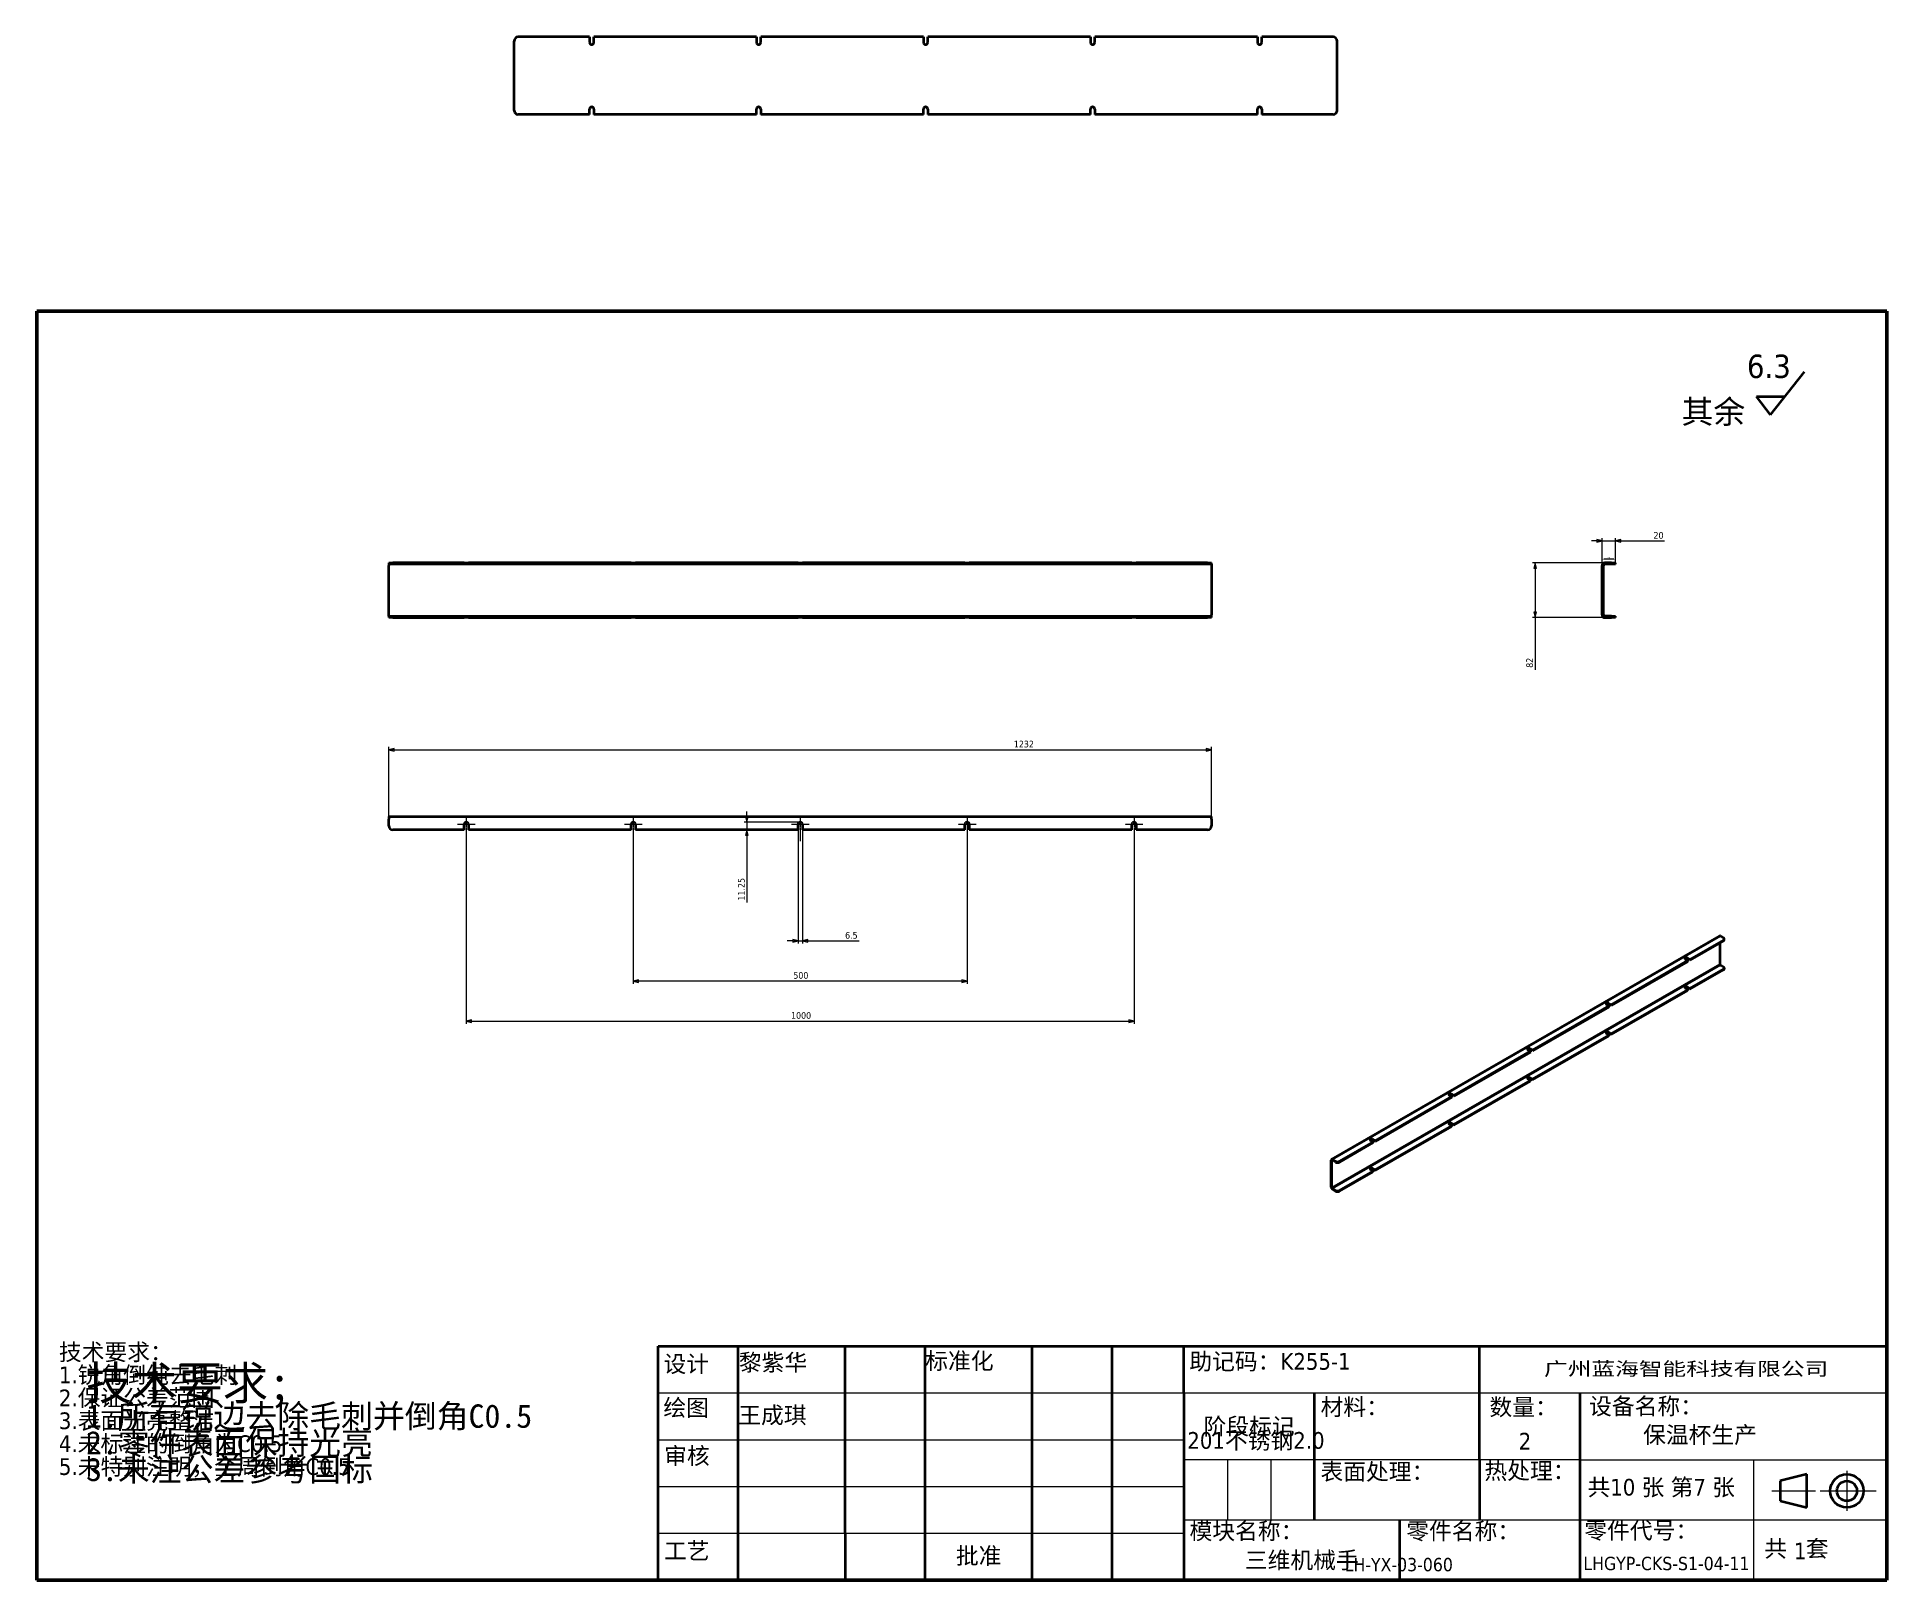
# Model space of a CAD drawing. Header units: millimetres. Extents: x 1472 to 285341, y -86221 to 5170.
# Drawn here: x 9317 to 12087, y 1332 to 3643 of the extents above; entities that cross this region are included whole.
import ezdxf
from ezdxf.enums import TextEntityAlignment as Align

# ---------------------------------------------------------------- set-up
doc = ezdxf.new("R2010")
doc.units = ezdxf.units.MM
doc.linetypes.add('CHAIN', pattern=[0.3543, 0.2362, -0.0295, 0.0591, -0.0295])
doc.layers.add('中心标记 (ISO)', color=1, linetype='Continuous', lineweight=25, true_color=0xff0000)
doc.layers.add('尺寸 (ISO)', color=5, linetype='Continuous', lineweight=25, true_color=0x0000ff)
for name, color, linetype, lineweight in [('可见 (ISO)', 7, 'Continuous', 50), ('可见窄的 (ISO)', 7, 'Continuous', 35), ('图框 (ISO)', 7, 'Continuous', 70), ('标注线', 3, 'Continuous', 18), ('标题 (ISO)', 7, 'Continuous', 50), ('符号 (ISO)', 7, 'Continuous', 25)]:
    doc.layers.add(name, color=color, linetype=linetype, lineweight=lineweight)
doc.styles.add('DIM', font='romans.shx', dxfattribs={"width": 0.8, "bigfont": 'bigfont.shx'})
doc.styles.get("Standard").update_dxf_attribs({"font": 'arial.ttf'})
doc.styles.add('文本样式19', font='tahoma.ttf')
doc.styles.add('文本样式91', font='tahoma.ttf')
doc.styles.add('注释文本 (ISO)', font='tahoma.ttf')
doc.dimstyles.new('ISO-25', dxfattribs={"dimtxt": 2.5, "dimasz": 2.5, "dimexe": 1.25, "dimexo": 0.625, "dimtad": 1, "dimtxsty": 'Standard', "dimcen": 2.5, "dimadec": 0, "dimazin": 0, "dimtfac": 1, "dimtmove": 0, "dimatfit": 3, "dimfxl": 0, "dimarcsym": 0})
doc.dimstyles.new('默认 (GB)', dxfattribs={"dimscale": 4, "dimtxt": 2.5, "dimasz": 2, "dimexe": 1, "dimexo": 0, "dimgap": 0.75, "dimtad": 1, "dimtoh": 1, "dimrnd": 1e-08, "dimdsep": 46, "dimtxsty": '注释文本 (ISO)', "dimblk": 'Filled-1', "dimcen": 0.09, "dimdle": 10, "dimclrd": 256, "dimclre": 256, "dimclrt": 256, "dimaunit": 1, "dimazin": 2, "dimtfac": 0.8, "dimtdec": 3, "dimtmove": 0, "dimatfit": 3, "dimldrblk": 'Filled-2', "dimfxl": 0, "dimtolj": 1, "dimtzin": 0, "dimlwd": -1, "dimlwe": -1, "dimarcsym": 0})

msp = doc.modelspace()

# ---------------------------------------------------------------- texts
at = {"layer": '符号 (ISO)', "insert": (11535.86708, 1552.55812), "char_height": 25, "attachment_point": 1, "style": '注释文本 (ISO)'}
msp.add_mtext('{2}', dxfattribs=at)

# ---------------------------------------------------------------- blocks, each defined once
blk = doc.blocks.new('图框 A3-A4')
at = {"layer": '图框 (ISO)'}
for p, q in [((287, 200), (10, 200)), ((10, 200), (10, 10)), ((287, 10), (287, 200)), ((10, 10), (287, 10))]:
    blk.add_line(p, q, dxfattribs=at)
blk = doc.blocks.new('标题栏 GB1')
at = {"layer": '标题 (ISO)'}
for p, q in [((361.15, 211.7), (366.21, 218.12)), ((361.15, 211.7), (359.01, 214.46)), ((359.01, 214.46), (363.33, 214.46)), ((194.57, 65.23), (194.57, 72.23)), ((194.57, 72.23), (378.57, 72.23)), ((206.57, 65.23), (206.57, 72.23)), ((222.57, 65.23), (222.57, 72.23)), ((234.57, 65.23), (234.57, 72.23)), ((250.57, 65.23), (250.57, 72.23)), ((262.57, 65.23), (262.57, 72.23)), ((273.31, 65.23), (273.31, 72.23)), ((317.57, 65.23), (317.57, 72.23)), ((378.57, 72.23), (378.57, 65.23)), ((194.57, 37.23), (194.57, 65.23)), ((206.57, 37.23), (206.57, 65.23)), ((222.57, 44.23), (222.57, 65.23)), ((234.57, 37.23), (234.57, 65.23)), ((250.57, 37.23), (250.57, 65.23)), ((262.57, 37.23), (262.57, 65.23)), ((273.31, 65.23), (273.31, 37.23)), ((317.57, 55.23), (317.57, 65.23)), ((378.57, 65.23), (378.57, 37.23)), ((317.57, 55.23), (317.57, 46.23)), ((366.57, 53.06), (362.57, 52.06)), ((366.57, 48.06), (366.57, 53.06)), ((362.57, 52.06), (362.57, 49.06)), ((362.57, 49.06), (366.57, 48.06)), ((305.57, 46.23), (305.57, 37.23)), ((222.57, 44.23), (222.57, 37.23)), ((378.57, 37.23), (194.57, 37.23))]:
    blk.add_line(p, q, dxfattribs=at)
at = {"layer": '标题 (ISO)', "lineweight": 25}
for p, q in [((194.57, 65.23), (273.31, 65.23)), ((273.31, 65.23), (378.57, 65.23)), ((194.57, 58.23), (273.31, 58.23)), ((332.57, 55.23), (273.31, 55.23)), ((279.81, 55.23), (279.81, 46.23)), ((286.31, 55.23), (286.31, 46.23)), ((332.57, 55.23), (378.57, 55.23)), ((358.57, 55.23), (358.57, 46.23)), ((372.58, 53.56), (372.58, 47.56)), ((194.57, 51.23), (273.31, 51.23)), ((361.32, 50.56), (367.88, 50.56)), ((368.55, 50.56), (370.07, 50.56)), ((370.07, 50.56), (376.97, 50.56)), ((273.31, 46.23), (378.57, 46.23)), ((358.57, 46.23), (358.57, 37.23)), ((194.57, 44.23), (273.31, 44.23))]:
    blk.add_line(p, q, dxfattribs=at)
at = {"layer": '标题 (ISO)', "lineweight": 50}
for p, q in [((292.81, 65.23), (292.81, 46.23)), ((332.57, 65.23), (332.57, 37.23))]:
    blk.add_line(p, q, dxfattribs=at)
at = {"layer": '标题 (ISO)'}
for radius in [2.5, 1.5]:
    blk.add_circle((372.57, 50.56), radius, dxfattribs=at)
at = {"layer": '标题 (ISO)', "style": '注释文本 (ISO)'}
blk.add_text('阶段标记', height=2.5, dxfattribs=at).set_placement((283.06, 60.23), align=Align.MIDDLE_CENTER)
for s, insert, char_height, attachment_point in [('\\fTahoma|b0|i0;\\H3.5000;6.3', (357.6, 220.71), 3.5, 1), ('\\fTahoma|b0|i0;\\H3.5000;其余', (347.8, 213.91), 3.5, 1), ('\\fTahoma|b0|i0;设计', (195.38, 70.83), 2.5, 1), ('\\f仿宋|b0|i0;\\H2.5000;黎紫华', (206.66, 71.05), 2.5, 1), ('\\fTahoma|b0|i0;标准化', (234.57, 71.28), 2.5, 1), ('助记码：K255-1', (274.11, 71.21), 2.5, 1), ('\\fTahoma|b0|i0;\\W1.30;\\H2.0000;广州\\fArial|b0|i0;\\W1.30;\\H2.0000;蓝海\\fTahoma|b0|i0;\\W1.30;\\H2.0000;智能科技有限公司', (348.5, 68.73), 2, 5), ('\\fTahoma|b0|i0;绘图', (195.35, 64.28), 2.5, 1), ('\\fTahoma|b0|i0;材料：', (293.76, 64.39), 2.5, 1), ('\\fTahoma|b0|i0;数量：', (319.04, 64.37), 2.5, 1), ('\\fTahoma|b0|i0;设备名称：', (333.96, 64.5), 2.5, 1), ('保温杯生产', (342.05, 60.22), 2.5, 1), ('\\fTahoma|b0|i0;审核', (195.48, 57.07), 2.5, 1), ('\\fTahoma|b0|i0;热处理：', (318.29, 54.82), 2.5, 1), ('\\fTahoma|b0|i0;模块名称：', (274.14, 45.81), 2.5, 1), ('\\fTahoma|b0|i0;零件名称：', (306.59, 45.8), 2.5, 1), ('\\fTahoma|b0|i0;零件代号：', (333.25, 45.9), 2.5, 1), ('\\fTahoma|b0|i0;批准', (242.57, 40.73), 2.5, 5), ('三维机械手', (282.42, 41.45), 2.5, 1), ('1', (364.63, 42.81), 2.5, 1)]:
    blk.add_mtext(s, dxfattribs=dict(at, insert=insert, char_height=char_height, attachment_point=attachment_point))
at = {"layer": '标题 (ISO)', "insert": (104.85, 72.61), "char_height": 2.5, "attachment_point": 1, "line_spacing_factor": 0.823237, "style": '注释文本 (ISO)'}
blk.add_mtext('\\fTahoma|b0|i0;技术要求：\\P1.锐角倒纯去毛刺\\P2.保证公差范围\\P3.表面光亮整洁\\P4.未标注的倒角为C0.5\\P5.未特别注明，全周倒角C0.5\\P', dxfattribs=at)
at = {"layer": '标题 (ISO)', "char_height": 2.5, "attachment_point": 1, "style": '注释文本 (ISO)'}
for s, insert, width in [('\\f仿宋|b0|i0;\\H2.5000;王成琪', (206.57, 63.16), 11.2281), ('\\fTahoma|b0|i0;表面处理：', (293.74, 54.71), 17.19), ('\\fTahoma|b0|i0;工艺', (195.45, 42.85), 6.876), ('\\fTahoma|b0|i0;  共   套', (358.32, 43.18), 17.7919)]:
    blk.add_mtext(s, dxfattribs=dict(at, insert=insert, width=width))
at = {"layer": '标题 (ISO)', "insert": (333.72, 52.37), "char_height": 2.5, "width": 27.2374, "attachment_point": 1, "line_spacing_factor": 0.987884, "style": '注释文本 (ISO)'}
blk.add_mtext('共10 张 第7 张', dxfattribs=at)
at = {"layer": '标题 (ISO)'}
for tag, p, height, style in [('材料_001', (293.5, 56.7), 2.5, '注释文本 (ISO)'), ('零件代号_001', (306.4, 37.87), 2, '文本样式91'), ('描述_001', (333.1, 38.7), 2, '文本样式91')]:
    blk.add_attdef(tag, p, '', height=height, dxfattribs=dict(at, style=style))
at = {"layer": '标题 (ISO)', "style": '文本样式91'}
blk.add_attdef('热处理', text='', height=2, dxfattribs=at).set_placement((318.2, 50.63), align=Align.TOP_LEFT)
at = {"layer": '标题 (ISO)', "style": '文本样式19'}
for tag, p in [('工程核准人', (256.57, 40.73)), ('工程批准日期', (267.94, 40.73))]:
    blk.add_attdef(tag, text='', height=1, dxfattribs=at).set_placement(p, align=Align.MIDDLE_CENTER)
blk = doc.blocks.new('Filled-1')
at = {"color": 0}
for p, q in [((0, 0), (-1, 0.25)), ((-1, 0.25), (-1, -0.25)), ((-1, 0), (0, 0)), ((-1, -0.25), (0, 0))]:
    blk.add_line(p, q, dxfattribs=at)
at = {"color": 0, "flags": 128}
blk.add_lwpolyline([(-1, -0.25), (0, 0), (-1, 0.25), (-1, -0.25)], dxfattribs=at)
at = {"color": 0}
blk.add_solid([(-1, -0.25), (0, 0), (-1, 0.25), (-1, -0.25)], dxfattribs=at)
blk = doc.blocks.new('*D132')
at = {"layer": 'Defpoints', "color": 0, "transparency": 16777216}
for p in [(11076, 2575.5), (9844, 2475.5), (11076, 2475.5)]:
    blk.add_point(p, dxfattribs=at)
at = {"layer": '尺寸 (ISO)', "transparency": 16777216}
for p, q in [((9844, 2475.5), (9844, 2579.5)), ((11076, 2475.5), (11076, 2579.5)), ((9852, 2575.5), (11068, 2575.5))]:
    blk.add_line(p, q, dxfattribs=at)
at = {"layer": '尺寸 (ISO)', "transparency": 16777216, "xscale": 8, "yscale": 8, "zscale": 8, "rotation": 180}
blk.add_blockref('Filled-1', (9844, 2575.5), dxfattribs=at)
at = {"layer": '尺寸 (ISO)', "transparency": 16777216, "xscale": 8, "yscale": 8, "zscale": 8}
blk.add_blockref('Filled-1', (11076, 2575.5), dxfattribs=at)
at = {"layer": '尺寸 (ISO)', "transparency": 16777216, "insert": (10780, 2588.9), "char_height": 10, "attachment_point": 1, "style": '注释文本 (ISO)'}
blk.add_mtext('\\A1;1232', dxfattribs=at)
blk = doc.blocks.new('Filled-2')
at = {"color": 0}
for p, q in [((0, 0), (-1, 0.125)), ((-1, 0.125), (-1, -0.125)), ((-1, 0), (0, 0)), ((-1, -0.125), (0, 0))]:
    blk.add_line(p, q, dxfattribs=at)
at = {"color": 0, "flags": 128}
blk.add_lwpolyline([(-1, -0.125), (0, 0), (-1, 0.125), (-1, -0.125)], dxfattribs=at)
at = {"color": 0}
blk.add_solid([(-1, -0.125), (0, 0), (-1, 0.125), (-1, -0.125)], dxfattribs=at)
blk = doc.blocks.new('*D133')
at = {"layer": 'Defpoints', "color": 0, "transparency": 16777216}
for p in [(10710, 2466.8), (10210, 2438.5), (10210, 2229.1)]:
    blk.add_point(p, dxfattribs=at)
at = {"layer": '尺寸 (ISO)', "transparency": 16777216}
for p, q in [((10710, 2466.8), (10710, 2225.1)), ((10210, 2438.5), (10210, 2225.1)), ((10702, 2229.1), (10218, 2229.1))]:
    blk.add_line(p, q, dxfattribs=at)
at = {"layer": '尺寸 (ISO)', "transparency": 16777216, "xscale": 8, "yscale": 8, "zscale": 8, "rotation": 180}
blk.add_blockref('Filled-1', (10210, 2229.1), dxfattribs=at)
at = {"layer": '尺寸 (ISO)', "transparency": 16777216, "xscale": 8, "yscale": 8, "zscale": 8}
blk.add_blockref('Filled-1', (10710, 2229.1), dxfattribs=at)
at = {"layer": '尺寸 (ISO)', "transparency": 16777216, "insert": (10449.8, 2242.5), "char_height": 10, "attachment_point": 1, "style": '注释文本 (ISO)'}
blk.add_mtext('\\A1;500', dxfattribs=at)
blk = doc.blocks.new('*D134')
at = {"layer": 'Defpoints', "color": 0, "transparency": 16777216}
for p in [(9960, 2438.5), (10960, 2438.5), (10960, 2169.1)]:
    blk.add_point(p, dxfattribs=at)
at = {"layer": '尺寸 (ISO)', "transparency": 16777216}
for p, q in [((9960, 2438.5), (9960, 2165.1)), ((10960, 2438.5), (10960, 2165.1)), ((9968, 2169.1), (10952, 2169.1))]:
    blk.add_line(p, q, dxfattribs=at)
at = {"layer": '尺寸 (ISO)', "transparency": 16777216, "xscale": 8, "yscale": 8, "zscale": 8, "rotation": 180}
blk.add_blockref('Filled-1', (9960, 2169.1), dxfattribs=at)
at = {"layer": '尺寸 (ISO)', "transparency": 16777216, "xscale": 8, "yscale": 8, "zscale": 8}
blk.add_blockref('Filled-1', (10960, 2169.1), dxfattribs=at)
at = {"layer": '尺寸 (ISO)', "transparency": 16777216, "insert": (10446.4, 2182.5), "char_height": 10, "attachment_point": 1, "style": '注释文本 (ISO)'}
blk.add_mtext('\\A1;1000', dxfattribs=at)
blk = doc.blocks.new('*D135')
at = {"layer": 'Defpoints', "color": 0, "transparency": 16777216}
for p in [(10456.8, 2455.5), (10463.3, 2455.5), (10456.8, 2289.1)]:
    blk.add_point(p, dxfattribs=at)
at = {"layer": '尺寸 (ISO)', "transparency": 16777216}
for p, q in [((10456.8, 2455.5), (10456.8, 2285.1)), ((10463.3, 2455.5), (10463.3, 2285.1)), ((10448.8, 2289.1), (10440.8, 2289.1)), ((10456.8, 2289.1), (10463.3, 2289.1)), ((10471.3, 2289.1), (10548.2, 2289.1))]:
    blk.add_line(p, q, dxfattribs=at)
at = {"layer": '尺寸 (ISO)', "transparency": 16777216, "xscale": 8, "yscale": 8, "zscale": 8}
blk.add_blockref('Filled-1', (10456.8, 2289.1), dxfattribs=at)
at = {"layer": '尺寸 (ISO)', "transparency": 16777216, "xscale": 8, "yscale": 8, "zscale": 8, "rotation": 180}
blk.add_blockref('Filled-1', (10463.3, 2289.1), dxfattribs=at)
at = {"layer": '尺寸 (ISO)', "transparency": 16777216, "insert": (10527.3, 2302.5), "char_height": 10, "attachment_point": 1, "style": '注释文本 (ISO)'}
blk.add_mtext('\\A1;6.5', dxfattribs=at)
blk = doc.blocks.new('*D136')
at = {"layer": 'Defpoints', "color": 0, "transparency": 16777216}
for p in [(10380.4, 2466.8), (10460, 2466.8), (10403.6, 2455.5)]:
    blk.add_point(p, dxfattribs=at)
at = {"layer": '尺寸 (ISO)', "transparency": 16777216}
for p, q in [((10460, 2466.8), (10376.4, 2466.8)), ((10380.4, 2474.8), (10380.4, 2482.8)), ((10380.4, 2466.8), (10380.4, 2455.5)), ((10380.4, 2447.5), (10380.4, 2346.6))]:
    blk.add_line(p, q, dxfattribs=at)
at = {"layer": '尺寸 (ISO)', "transparency": 16777216, "xscale": 8, "yscale": 8, "zscale": 8}
for p, rotation in [((10380.4, 2466.8), 270), ((10380.4, 2455.5), 90)]:
    blk.add_blockref('Filled-1', p, dxfattribs=dict(at, rotation=rotation))
at = {"layer": '尺寸 (ISO)', "transparency": 16777216, "insert": (10367, 2349.6), "char_height": 10, "attachment_point": 1, "rotation": 90, "style": '注释文本 (ISO)'}
blk.add_mtext('\\A1;11.25', dxfattribs=at)
blk = doc.blocks.new('*D137')
at = {"layer": 'Defpoints', "color": 0, "transparency": 16777216}
for p in [(11680.7, 2888), (11680.7, 2855.2), (11660.7, 2851.2)]:
    blk.add_point(p, dxfattribs=at)
at = {"layer": '尺寸 (ISO)', "transparency": 16777216}
for p, q in [((11652.7, 2888), (11644.7, 2888)), ((11660.7, 2851.2), (11660.7, 2892)), ((11660.7, 2888), (11680.7, 2888)), ((11680.7, 2855.2), (11680.7, 2892)), ((11688.7, 2888), (11754.4, 2888))]:
    blk.add_line(p, q, dxfattribs=at)
at = {"layer": '尺寸 (ISO)', "transparency": 16777216, "xscale": 8, "yscale": 8, "zscale": 8}
blk.add_blockref('Filled-1', (11660.7, 2888), dxfattribs=at)
at = {"layer": '尺寸 (ISO)', "transparency": 16777216, "xscale": 8, "yscale": 8, "zscale": 8, "rotation": 180}
blk.add_blockref('Filled-1', (11680.7, 2888), dxfattribs=at)
at = {"layer": '尺寸 (ISO)', "transparency": 16777216, "insert": (11737.7, 2901.4), "char_height": 10, "attachment_point": 1, "style": '注释文本 (ISO)'}
blk.add_mtext('\\A1;20', dxfattribs=at)
blk = doc.blocks.new('*D138')
at = {"layer": 'Defpoints', "color": 0, "transparency": 16777216}
for p in [(11664.7, 2855.2), (11560.7, 2773.2), (11664.7, 2773.2)]:
    blk.add_point(p, dxfattribs=at)
at = {"layer": '尺寸 (ISO)', "transparency": 16777216}
for p, q in [((11664.7, 2855.2), (11556.7, 2855.2)), ((11560.7, 2847.2), (11560.7, 2781.2)), ((11664.7, 2773.2), (11556.7, 2773.2)), ((11560.7, 2773.2), (11560.7, 2695.1))]:
    blk.add_line(p, q, dxfattribs=at)
at = {"layer": '尺寸 (ISO)', "transparency": 16777216, "xscale": 8, "yscale": 8, "zscale": 8}
for p, rotation in [((11560.7, 2855.2), 90), ((11560.7, 2773.2), 270)]:
    blk.add_blockref('Filled-1', p, dxfattribs=dict(at, rotation=rotation))
at = {"layer": '尺寸 (ISO)', "transparency": 16777216, "insert": (11547.2, 2698.1), "char_height": 10, "attachment_point": 1, "rotation": 90, "style": '注释文本 (ISO)'}
blk.add_mtext('\\A1;82', dxfattribs=at)
blk = doc.blocks.new('加工')
at = {"layer": '符号 (ISO)', "insert": (-36.68, 11.05), "char_height": 2.5, "width": 80.4946, "attachment_point": 1, "line_spacing_factor": 0.683636, "style": '注释文本 (ISO)'}
blk.add_mtext('{\\fFangSong|b0|i0|c134|p49;\\H2x;技术要求\\fFangSong|b0|i0|c0|p49;;\\P\\H0.7x;1.\\fFangSong|b0|i0|c134|p49;所有锐边去除毛刺并倒角\\fFangSong|b0|i0|c0|p49;C0.5\\H2.12498x; \\H0.47059x;\\P2.\\fFangSong|b0|i0|c134|p49;零件表面保持光亮\\H1.84035x; \\H0.54337x;\\P\\fFangSong|b0|i0|c0|p49;3.\\fFangSong|b0|i0|c134|p49;未注公差参考国标\\H1.80945x; }', dxfattribs=at)
blk = doc.blocks.new('*D140')
at = {"color": 0, "lineweight": -2, "transparency": 16777216}
for p, q in [((11660.7, 2855.8), (11660.7, 2861.9)), ((11678.2, 2860.7), (11663.2, 2860.7)), ((11680.7, 2855.8), (11680.7, 2861.9))]:
    blk.add_line(p, q, dxfattribs=at)
at = {"color": 0, "transparency": 16777216}
for points in [[(11663.2, 2861.1), (11663.2, 2860.3), (11660.7, 2860.7)], [(11678.2, 2861.1), (11678.2, 2860.3), (11680.7, 2860.7)]]:
    blk.add_solid(points, dxfattribs=at)
at = {"layer": 'Defpoints', "color": 0, "transparency": 16777216}
for p in [(11660.7, 2860.7), (11660.7, 2855.2), (11680.7, 2855.2)]:
    blk.add_point(p, dxfattribs=at)
at = {"color": 0, "transparency": 16777216, "insert": (11670.7, 2862.6), "char_height": 2.5, "attachment_point": 5}
blk.add_mtext('20', dxfattribs=at)
blk = doc.blocks.new('*T31')
at = {"color": 0, "linetype": 'ByBlock', "lineweight": -2, "transparency": 16777216}
for p, q in [((0, 0), (127, 0)), ((0, 0), (0, -78)), ((63.5, 0), (63.5, -78)), ((127, 0), (127, -78)), ((0, -39), (127, -39)), ((0, -78), (127, -78))]:
    blk.add_line(p, q, dxfattribs=at)
at = {"color": 0, "transparency": 16777216, "char_height": 10, "width": 60.5, "attachment_point": 5}
for s, insert in [('{\\fSimSun|b0|i0|c134|p2;料 厚}', (31.75, -19.5)), ('{\\fSimSun|b0|i0|c134|p2;件 数}', (95.25, -19.5))]:
    blk.add_mtext(s, dxfattribs=dict(at, insert=insert))
blk = doc.blocks.new('圆心打标')
at = {"layer": '标注线'}
for p, q in [((-2.5, 0), (2.5, 0)), ((0, 2.5), (0, -2.5))]:
    blk.add_line(p, q, dxfattribs=at)
blk = doc.blocks.new('拆图参数')
blk.add_blockref('*T31', (-63.5, 78))
at = {"layer": '标注线'}
blk.add_blockref('圆心打标', (67219.7, -21339.8), dxfattribs=at)
at = {"style": 'DIM', "width": 0.8}
blk.add_attdef('6', text='', height=10, dxfattribs=at).set_placement((-37.1, 18.9), align=Align.MIDDLE_LEFT)
blk.add_attdef('1', text='', height=10, dxfattribs=at).set_placement((36.6, 19.3), align=Align.MIDDLE_CENTER)

# ---------------------------------------------------------------- dimensions: what is measured, and where the dimension line sits
dim = msp.add_linear_dim(base=(11660.65077, 2860.67528), p1=(11680.65077, 2855.21852), p2=(11660.65077, 2855.21852), dimstyle='ISO-25')
dim.commit()
dim.dimension.update_dxf_attribs({"geometry": '*D140', "text_midpoint": (11670.65077, 2862.57671)})
at = {"layer": '尺寸 (ISO)'}
for base, p1, p2, picture, middle in [((11680.65077, 2887.96137), (11660.65077, 2851.21852), (11680.65077, 2855.21852), '*D137', (11744.57935, 2887.96137)), ((10456.7985, 2289.05545), (10463.2985, 2455.5326), (10456.7985, 2455.5326), '*D135', (10536.22707, 2289.05545))]:
    dim = msp.add_linear_dim(base=base, p1=p1, p2=p2, dimstyle='默认 (GB)', override={"dimtoh": 0, "dimdec": 2, "dimtp": 0, "dimtm": 0, "dimtdec": 2, "dimtofl": 1, "dimatfit": 1}, dxfattribs=at)
    dim.commit()
    dim.dimension.update_dxf_attribs({"geometry": picture, "text_midpoint": middle, "dimtype": 160})
for base, p1, p2, angle, override, picture, middle in [((11560.65077, 2773.21852), (11664.65077, 2855.21852), (11664.65077, 2773.21852), 90, {"dimtoh": 0, "dimdec": 2, "dimtp": 0, "dimtm": 0, "dimtdec": 2, "dimtofl": 0, "dimatfit": 2}, '*D138', (11560.65077, 2705.08684)), ((11076.0485, 2575.5326), (9844.0485, 2475.5326), (11076.0485, 2475.5326), 180, {"dimtoh": 0, "dimdec": 2, "dimtp": 0, "dimtm": 0, "dimtdec": 2, "dimtofl": 0, "dimatfit": 1}, '*D132', (10793.9485, 2575.5326)), ((10210.0485, 2229.05545), (10710.0485, 2466.7826), (10210.0485, 2438.5326), 180, {"dimtoh": 0, "dimdec": 2, "dimtp": 0, "dimtm": 0, "dimtdec": 2, "dimtofl": 0, "dimatfit": 1}, '*D133', (10460.3485, 2229.05545)), ((10380.40668, 2466.7826), (10403.58154, 2455.5326), (10460.0485, 2466.7826), 90, {"dimtoh": 0, "dimdec": 2, "dimse1": 1, "dimtp": 0, "dimtm": 0, "dimtdec": 2, "dimtofl": 1, "dimatfit": 1}, '*D136', (10380.40668, 2365.5326)), ((10960.0485, 2169.05545), (9960.0485, 2438.5326), (10960.0485, 2438.5326), 180, {"dimtoh": 0, "dimdec": 2, "dimtp": 0, "dimtm": 0, "dimtdec": 2, "dimtofl": 0, "dimatfit": 1}, '*D134', (10460.3485, 2169.05545))]:
    dim = msp.add_linear_dim(base=base, p1=p1, p2=p2, angle=angle, dimstyle='默认 (GB)', override=override, dxfattribs=at)
    dim.commit()
    dim.dimension.update_dxf_attribs({"geometry": picture, "text_midpoint": middle, "dimtype": 160})

# ---------------------------------------------------------------- linework, layer by layer
at = {"layer": '中心标记 (ISO)', "linetype": 'CHAIN', "ltscale": 4.250268}
for p, q in [((9960.0485, 2476.7826), (9960.0485, 2438.5326)), ((10210.0485, 2476.7826), (10210.0485, 2438.5326)), ((10460.0485, 2476.7826), (10460.0485, 2438.5326)), ((10710.0485, 2476.7826), (10710.0485, 2438.5326)), ((10960.0485, 2476.7826), (10960.0485, 2438.5326))]:
    msp.add_line(p, q, dxfattribs=at)
at = {"layer": '中心标记 (ISO)', "linetype": 'CHAIN', "ltscale": 2.9446}
for p, q in [((9973.2985, 2463.5326), (9946.7985, 2463.5326)), ((10223.2985, 2463.5326), (10196.7985, 2463.5326)), ((10473.2985, 2463.5326), (10446.7985, 2463.5326)), ((10723.2985, 2463.5326), (10696.7985, 2463.5326)), ((10973.2985, 2463.5326), (10946.7985, 2463.5326))]:
    msp.add_line(p, q, dxfattribs=at)
at = {"layer": '可见 (ISO)'}
for p, q in [((10031.84662, 3532.61659), (10031.84662, 3636.61659)), ((10144.59662, 3642.61659), (10037.84662, 3642.61659)), ((10144.59662, 3642.61659), (10144.59662, 3634.61659)), ((10151.09662, 3634.61659), (10151.09662, 3642.61659)), ((10394.59662, 3642.61659), (10151.09662, 3642.61659)), ((10394.59662, 3642.61659), (10394.59662, 3634.61659)), ((10401.09662, 3634.61659), (10401.09662, 3642.61659)), ((10644.59662, 3642.61659), (10401.09662, 3642.61659)), ((10644.59662, 3642.61659), (10644.59662, 3634.61659)), ((10651.09662, 3634.61659), (10651.09662, 3642.61659)), ((10894.59662, 3642.61659), (10651.09662, 3642.61659)), ((10894.59662, 3642.61659), (10894.59662, 3634.61659)), ((10901.09662, 3634.61659), (10901.09662, 3642.61659)), ((11144.59662, 3642.61659), (10901.09662, 3642.61659)), ((11144.59662, 3642.61659), (11144.59662, 3634.61659)), ((11257.84662, 3642.61659), (11151.09662, 3642.61659)), ((11151.09662, 3634.61659), (11151.09662, 3642.61659)), ((11263.84662, 3532.61659), (11263.84662, 3636.61659)), ((10144.59662, 3526.61659), (10037.84662, 3526.61659)), ((10144.59662, 3526.61659), (10144.59662, 3534.61659)), ((10151.09662, 3534.61659), (10151.09662, 3526.61659)), ((10394.59662, 3526.61659), (10151.09662, 3526.61659)), ((10394.59662, 3526.61659), (10394.59662, 3534.61659)), ((10401.09662, 3534.61659), (10401.09662, 3526.61659)), ((10644.59662, 3526.61659), (10401.09662, 3526.61659)), ((10644.59662, 3526.61659), (10644.59662, 3534.61659)), ((10651.09662, 3534.61659), (10651.09662, 3526.61659)), ((10894.59662, 3526.61659), (10651.09662, 3526.61659)), ((10894.59662, 3526.61659), (10894.59662, 3534.61659)), ((10901.09662, 3534.61659), (10901.09662, 3526.61659)), ((11144.59662, 3526.61659), (10901.09662, 3526.61659)), ((11144.59662, 3526.61659), (11144.59662, 3534.61659)), ((11151.09662, 3534.61659), (11151.09662, 3526.61659)), ((11257.84662, 3526.61659), (11151.09662, 3526.61659)), ((9844.0485, 2855.21852), (9850.0485, 2855.21852)), ((9844.0485, 2855.21852), (9844.0485, 2853.21852)), ((9850.0485, 2853.21852), (9844.0485, 2853.21852)), ((9844.0485, 2853.21852), (9844.0485, 2851.21852)), ((9956.7985, 2855.21852), (9850.0485, 2855.21852)), ((9956.7985, 2853.21852), (9850.0485, 2853.21852)), ((9956.7985, 2853.21852), (9956.7985, 2855.21852)), ((9956.7985, 2855.21852), (9963.2985, 2855.21852)), ((9963.2985, 2853.21852), (9956.7985, 2853.21852)), ((10206.7985, 2855.21852), (9963.2985, 2855.21852)), ((9963.2985, 2855.21852), (9963.2985, 2853.21852)), ((10206.7985, 2853.21852), (9963.2985, 2853.21852)), ((10206.7985, 2853.21852), (10206.7985, 2855.21852)), ((10206.7985, 2855.21852), (10213.2985, 2855.21852)), ((10213.2985, 2853.21852), (10206.7985, 2853.21852)), ((10456.7985, 2855.21852), (10213.2985, 2855.21852)), ((10213.2985, 2855.21852), (10213.2985, 2853.21852)), ((10456.7985, 2853.21852), (10213.2985, 2853.21852)), ((10456.7985, 2853.21852), (10456.7985, 2855.21852)), ((10456.7985, 2855.21852), (10463.2985, 2855.21852)), ((10463.2985, 2853.21852), (10456.7985, 2853.21852)), ((10706.7985, 2855.21852), (10463.2985, 2855.21852)), ((10463.2985, 2855.21852), (10463.2985, 2853.21852)), ((10706.7985, 2853.21852), (10463.2985, 2853.21852)), ((10706.7985, 2853.21852), (10706.7985, 2855.21852)), ((10706.7985, 2855.21852), (10713.2985, 2855.21852)), ((10713.2985, 2853.21852), (10706.7985, 2853.21852)), ((10956.7985, 2855.21852), (10713.2985, 2855.21852)), ((10713.2985, 2855.21852), (10713.2985, 2853.21852)), ((10956.7985, 2853.21852), (10713.2985, 2853.21852)), ((10956.7985, 2853.21852), (10956.7985, 2855.21852)), ((10956.7985, 2855.21852), (10963.2985, 2855.21852)), ((10963.2985, 2853.21852), (10956.7985, 2853.21852)), ((11070.0485, 2855.21852), (10963.2985, 2855.21852)), ((10963.2985, 2855.21852), (10963.2985, 2853.21852)), ((11070.0485, 2853.21852), (10963.2985, 2853.21852)), ((11070.0485, 2855.21852), (11076.0485, 2855.21852)), ((11076.0485, 2853.21852), (11070.0485, 2853.21852)), ((11076.0485, 2853.21852), (11076.0485, 2855.21852)), ((11076.0485, 2853.21852), (11076.0485, 2851.21852)), ((11674.65077, 2855.21852), (11664.65077, 2855.21852)), ((11674.65077, 2853.21852), (11664.65077, 2853.21852)), ((11674.65077, 2855.21852), (11680.65077, 2855.21852)), ((11680.65077, 2853.21852), (11674.65077, 2853.21852)), ((11680.65077, 2853.21852), (11680.65077, 2855.21852)), ((9844.0485, 2777.21852), (9844.0485, 2851.21852)), ((11076.0485, 2851.21852), (11076.0485, 2777.21852)), ((11660.65077, 2777.21852), (11660.65077, 2851.21852)), ((11662.65077, 2777.21852), (11662.65077, 2851.21852)), ((9844.0485, 2775.21852), (9844.0485, 2777.21852)), ((9844.0485, 2775.21852), (9850.0485, 2775.21852)), ((9844.0485, 2775.21852), (9844.0485, 2773.21852)), ((9850.0485, 2773.21852), (9844.0485, 2773.21852)), ((9850.0485, 2775.21852), (9956.7985, 2775.21852)), ((9850.0485, 2773.21852), (9956.7985, 2773.21852)), ((9956.7985, 2775.21852), (9963.2985, 2775.21852)), ((9956.7985, 2773.21852), (9956.7985, 2775.21852)), ((9963.2985, 2773.21852), (9956.7985, 2773.21852)), ((9963.2985, 2775.21852), (10206.7985, 2775.21852)), ((9963.2985, 2775.21852), (9963.2985, 2773.21852)), ((9963.2985, 2773.21852), (10206.7985, 2773.21852)), ((10206.7985, 2775.21852), (10213.2985, 2775.21852)), ((10206.7985, 2773.21852), (10206.7985, 2775.21852)), ((10213.2985, 2773.21852), (10206.7985, 2773.21852)), ((10213.2985, 2775.21852), (10456.7985, 2775.21852)), ((10213.2985, 2775.21852), (10213.2985, 2773.21852)), ((10213.2985, 2773.21852), (10456.7985, 2773.21852)), ((10456.7985, 2775.21852), (10463.2985, 2775.21852)), ((10456.7985, 2773.21852), (10456.7985, 2775.21852)), ((10463.2985, 2773.21852), (10456.7985, 2773.21852)), ((10463.2985, 2775.21852), (10706.7985, 2775.21852)), ((10463.2985, 2775.21852), (10463.2985, 2773.21852)), ((10463.2985, 2773.21852), (10706.7985, 2773.21852)), ((10706.7985, 2775.21852), (10713.2985, 2775.21852)), ((10706.7985, 2773.21852), (10706.7985, 2775.21852)), ((10713.2985, 2773.21852), (10706.7985, 2773.21852)), ((10713.2985, 2775.21852), (10956.7985, 2775.21852)), ((10713.2985, 2775.21852), (10713.2985, 2773.21852)), ((10713.2985, 2773.21852), (10956.7985, 2773.21852)), ((10956.7985, 2775.21852), (10963.2985, 2775.21852)), ((10956.7985, 2773.21852), (10956.7985, 2775.21852)), ((10963.2985, 2773.21852), (10956.7985, 2773.21852)), ((10963.2985, 2775.21852), (11070.0485, 2775.21852)), ((10963.2985, 2775.21852), (10963.2985, 2773.21852)), ((10963.2985, 2773.21852), (11070.0485, 2773.21852)), ((11070.0485, 2775.21852), (11076.0485, 2775.21852)), ((11076.0485, 2773.21852), (11070.0485, 2773.21852)), ((11076.0485, 2775.21852), (11076.0485, 2777.21852)), ((11076.0485, 2773.21852), (11076.0485, 2775.21852)), ((11674.65077, 2775.21852), (11664.65077, 2775.21852)), ((11664.65077, 2773.21852), (11674.65077, 2773.21852)), ((11674.65077, 2775.21852), (11680.65077, 2775.21852)), ((11680.65077, 2773.21852), (11674.65077, 2773.21852)), ((11680.65077, 2773.21852), (11680.65077, 2775.21852)), ((9844.0485, 2475.5326), (11076.0485, 2475.5326)), ((9844.0485, 2475.5326), (9844.0485, 2471.5326)), ((9844.0485, 2461.5326), (9844.0485, 2471.5326)), ((11076.0485, 2471.5326), (11076.0485, 2475.5326)), ((11076.0485, 2471.5326), (11076.0485, 2461.5326)), ((9956.7985, 2455.5326), (9850.0485, 2455.5326)), ((9956.7985, 2455.5326), (9956.7985, 2463.5326)), ((9963.2985, 2463.5326), (9963.2985, 2455.5326)), ((10206.7985, 2455.5326), (9963.2985, 2455.5326)), ((10206.7985, 2455.5326), (10206.7985, 2463.5326)), ((10213.2985, 2463.5326), (10213.2985, 2455.5326)), ((10456.7985, 2455.5326), (10213.2985, 2455.5326)), ((10456.7985, 2455.5326), (10456.7985, 2463.5326)), ((10463.2985, 2463.5326), (10463.2985, 2455.5326)), ((10706.7985, 2455.5326), (10463.2985, 2455.5326)), ((10706.7985, 2455.5326), (10706.7985, 2463.5326)), ((10713.2985, 2463.5326), (10713.2985, 2455.5326)), ((10956.7985, 2455.5326), (10713.2985, 2455.5326)), ((10956.7985, 2455.5326), (10956.7985, 2463.5326)), ((10963.2985, 2463.5326), (10963.2985, 2455.5326)), ((11070.0485, 2455.5326), (10963.2985, 2455.5326)), ((11255.77486, 1962.02002), (11836.54523, 2296.46343)), ((11842.59003, 2290.36046), (11792.26759, 2261.3817)), ((11842.59003, 2289.2704), (11792.26759, 2260.29164)), ((11836.93317, 2286.01284), (11836.93317, 2254.36315)), ((11837.87598, 2296.33267), (11842.59003, 2293.61803)), ((11843.7616, 2290.89918), (11843.7616, 2291.98925)), ((11789.20346, 2259.61719), (11674.41646, 2193.51575)), ((11789.20346, 2258.52712), (11674.41646, 2192.42569)), ((11789.20346, 2259.61719), (11785.43223, 2261.7889)), ((11788.49636, 2263.55341), (11792.26759, 2261.3817)), ((11792.26759, 2260.29164), (11788.49636, 2262.46335)), ((11789.20346, 2258.52712), (11789.20346, 2259.61719)), ((11792.26759, 2261.3817), (11792.26759, 2260.29164)), ((11792.26759, 2217.77919), (11842.59003, 2246.75795)), ((11792.26759, 2216.68913), (11842.59003, 2245.66789)), ((11842.59003, 2250.01552), (11837.87598, 2252.73015)), ((11843.7616, 2248.38673), (11843.7616, 2247.29667)), ((11674.41646, 2149.91324), (11789.20346, 2216.01467)), ((11789.20346, 2216.01467), (11785.43223, 2218.18638)), ((11788.49636, 2219.9509), (11792.26759, 2217.77919)), ((11792.26759, 2216.68913), (11788.49636, 2218.86084)), ((11789.20346, 2214.92461), (11789.20346, 2216.01467)), ((11792.26759, 2217.77919), (11792.26759, 2216.68913)), ((11671.35233, 2191.75124), (11556.56533, 2125.6498)), ((11671.35233, 2190.66117), (11556.56533, 2124.55974)), ((11671.35233, 2191.75124), (11667.5811, 2193.92295)), ((11670.64523, 2195.68746), (11674.41646, 2193.51575)), ((11674.41646, 2192.42569), (11670.64523, 2194.5974)), ((11671.35233, 2190.66117), (11671.35233, 2191.75124)), ((11674.41646, 2148.82317), (11789.20346, 2214.92461)), ((11674.41646, 2193.51575), (11674.41646, 2192.42569)), ((11556.56533, 2082.04728), (11671.35233, 2148.14872)), ((11556.56533, 2080.95722), (11671.35233, 2147.05866)), ((11671.35233, 2148.14872), (11667.5811, 2150.32043)), ((11670.64523, 2152.08495), (11674.41646, 2149.91324)), ((11674.41646, 2148.82317), (11670.64523, 2150.99488)), ((11671.35233, 2147.05866), (11671.35233, 2148.14872)), ((11674.41646, 2149.91324), (11674.41646, 2148.82317)), ((11553.5012, 2123.88528), (11438.7142, 2057.78385)), ((11553.5012, 2122.79522), (11438.7142, 2056.69378)), ((11553.5012, 2123.88528), (11549.72997, 2126.05699)), ((11552.7941, 2127.82151), (11556.56533, 2125.6498)), ((11556.56533, 2124.55974), (11552.7941, 2126.73145)), ((11553.5012, 2122.79522), (11553.5012, 2123.88528)), ((11556.56533, 2125.6498), (11556.56533, 2124.55974)), ((11438.7142, 2014.18133), (11553.5012, 2080.28277)), ((11438.7142, 2013.09127), (11553.5012, 2079.19271)), ((11553.5012, 2080.28277), (11549.72997, 2082.45448)), ((11552.7941, 2084.219), (11556.56533, 2082.04728)), ((11556.56533, 2080.95722), (11552.7941, 2083.12893)), ((11553.5012, 2079.19271), (11553.5012, 2080.28277)), ((11556.56533, 2082.04728), (11556.56533, 2080.95722)), ((11435.65007, 2056.01933), (11320.86307, 1989.91789)), ((11435.65007, 2054.92927), (11320.86307, 1988.82783)), ((11435.65007, 2056.01933), (11431.87884, 2058.19104)), ((11434.94297, 2059.95556), (11438.7142, 2057.78385)), ((11438.7142, 2056.69378), (11434.94297, 2058.86549)), ((11435.65007, 2054.92927), (11435.65007, 2056.01933)), ((11438.7142, 2057.78385), (11438.7142, 2056.69378)), ((11320.86307, 1946.31538), (11435.65007, 2012.41682)), ((11320.86307, 1945.22532), (11435.65007, 2011.32675)), ((11435.65007, 2012.41682), (11431.87884, 2014.58853)), ((11434.94297, 2016.35304), (11438.7142, 2014.18133)), ((11438.7142, 2013.09127), (11434.94297, 2015.26298)), ((11435.65007, 2011.32675), (11435.65007, 2012.41682)), ((11438.7142, 2014.18133), (11438.7142, 2013.09127)), ((11317.79894, 1988.15338), (11267.47651, 1959.17462)), ((11317.79894, 1987.06332), (11267.47651, 1958.08455)), ((11317.79894, 1988.15338), (11314.02771, 1990.32509)), ((11317.09184, 1992.0896), (11320.86307, 1989.91789)), ((11320.86307, 1988.82783), (11317.09184, 1990.99954)), ((11317.79894, 1987.06332), (11317.79894, 1988.15338)), ((11320.86307, 1989.91789), (11320.86307, 1988.82783)), ((11255.21999, 1920.46266), (11255.21999, 1960.79498)), ((11256.1628, 1919.91973), (11256.1628, 1960.25206)), ((11261.81966, 1959.17462), (11257.10561, 1961.88926)), ((11261.81966, 1958.08455), (11257.10561, 1960.79919)), ((11267.47651, 1915.5721), (11317.79894, 1944.55087)), ((11267.47651, 1914.48204), (11317.79894, 1943.4608)), ((11317.79894, 1944.55087), (11314.02771, 1946.72258)), ((11317.09184, 1948.48709), (11320.86307, 1946.31538)), ((11320.86307, 1945.22532), (11317.09184, 1947.39703)), ((11317.79894, 1943.4608), (11317.79894, 1944.55087)), ((11320.86307, 1946.31538), (11320.86307, 1945.22532)), ((11261.81966, 1915.5721), (11257.10561, 1918.28674)), ((11257.10561, 1917.19668), (11261.81966, 1914.48204))]:
    msp.add_line(p, q, dxfattribs=at)
for centre, radius, start, end in [((10037.84662, 3636.61659), 6, 90, 180), ((10147.84662, 3634.61659), 3.25, 180, 0), ((10397.84662, 3634.61659), 3.25, 180, 0), ((10647.84662, 3634.61659), 3.25, 180, 0), ((10897.84662, 3634.61659), 3.25, 180, 0), ((11147.84662, 3634.61659), 3.25, 180, 0), ((11257.84662, 3636.61659), 6, 0, 90), ((10037.84662, 3532.61659), 6, 180, 270), ((10147.84662, 3534.61659), 3.25, 0, 180), ((10397.84662, 3534.61659), 3.25, 0, 180), ((10647.84662, 3534.61659), 3.25, 0, 180), ((10897.84662, 3534.61659), 3.25, 0, 180), ((11147.84662, 3534.61659), 3.25, 0, 180), ((11257.84662, 3532.61659), 6, 270, 0), ((11664.65077, 2851.21852), 4, 90, 180), ((11664.65077, 2851.21852), 2, 90, 180), ((11664.65077, 2777.21852), 4, 180, 270), ((11664.65077, 2777.21852), 2, 180, 270), ((9960.0485, 2463.5326), 3.25, 0, 180), ((10210.0485, 2463.5326), 3.25, 0, 180), ((10460.0485, 2463.5326), 3.25, 0, 180), ((10710.0485, 2463.5326), 3.25, 0, 180), ((10960.0485, 2463.5326), 3.25, 0, 180), ((9850.0485, 2461.5326), 6, 180, 270), ((11070.0485, 2461.5326), 6, 270, 0)]:
    msp.add_arc(centre, radius, start, end, dxfattribs=at)
for centre, major_axis, ratio, start_param, end_param in [((11837.87598, 2294.15254), (-1.33075, 2.31089), 0.5780931159, 5.4997208522, 6.2831853072), ((11839.7616, 2291.98925), (4, 0), 0.575861701, 5.4977871438, 7.0685834706), ((11839.7616, 2290.89918), (4, 0), 0.575861701, 5.4977871438, 6.2831853072), ((11786.96429, 2262.67116), (-2.16667, 0), 0.575861701, 3.926990817, 7.0685834706), ((11786.96429, 2261.58109), (-2.16667, 0), 0.575861701, 3.926990817, 5.8311150307), ((11837.87598, 2253.82022), (-0.66538, 1.15544), 0.5780931159, 0.7873318718, 2.3581281986), ((11839.7616, 2248.38673), (4, 0), 0.575861701, 5.4977871438, 7.0685834706), ((11839.7616, 2247.29667), (4, 0), 0.575861701, 5.4977871438, 6.2831853072), ((11786.96429, 2219.06864), (-2.16667, 0), 0.575861701, 3.926990817, 7.0685834706), ((11786.96429, 2217.97858), (-2.16667, 0), 0.575861701, 3.926990817, 5.8311150307), ((11669.11316, 2194.8052), (-2.16667, 0), 0.575861701, 3.926990817, 7.0685834706), ((11669.11316, 2193.71514), (-2.16667, 0), 0.575861701, 3.926990817, 5.8311150307), ((11669.11316, 2151.20269), (-2.16667, 0), 0.575861701, 3.926990817, 7.0685834706), ((11669.11316, 2150.11263), (-2.16667, 0), 0.575861701, 3.926990817, 5.8311150307), ((11551.26203, 2126.93925), (-2.16667, 0), 0.575861701, 3.926990817, 7.0685834706), ((11551.26203, 2125.84919), (-2.16667, 0), 0.575861701, 3.926990817, 5.8311150307), ((11551.26203, 2083.33674), (-2.16667, 0), 0.575861701, 3.926990817, 7.0685834706), ((11551.26203, 2082.24667), (-2.16667, 0), 0.575861701, 3.926990817, 5.8311150307), ((11433.4109, 2059.0733), (-2.16667, 0), 0.575861701, 3.926990817, 7.0685834706), ((11433.4109, 2057.98324), (-2.16667, 0), 0.575861701, 3.926990817, 5.8311150307), ((11433.4109, 2015.47079), (-2.16667, 0), 0.575861701, 3.926990817, 7.0685834706), ((11433.4109, 2014.38072), (-2.16667, 0), 0.575861701, 3.926990817, 5.8311150307), ((11315.55977, 1991.20735), (-2.16667, 0), 0.575861701, 3.926990817, 7.0685834706), ((11315.55977, 1990.11728), (-2.16667, 0), 0.575861701, 3.926990817, 5.8311150307), ((11257.10561, 1959.70913), (-1.33075, 2.31089), 0.5780931159, 5.4997208522, 7.070517179), ((11257.10561, 1959.70913), (-0.66538, 1.15544), 0.5780931159, 5.4997208522, 7.070517179), ((11264.64808, 1960.8034), (-4, 0), 0.575861701, 0.7853981634, 2.3561944902), ((11264.64808, 1959.71334), (4, 0), 0.575861701, 3.926990817, 5.4977871438), ((11315.55977, 1947.60483), (-2.16667, 0), 0.575861701, 3.926990817, 7.0685834706), ((11315.55977, 1946.51477), (-2.16667, 0), 0.575861701, 3.926990817, 5.8311150307), ((11257.10561, 1919.3768), (1.33075, -2.31089), 0.5780931159, 3.9289245254, 5.4997208522), ((11257.10561, 1919.3768), (-0.66538, 1.15544), 0.5780931159, 0.7873318718, 2.3581281986), ((11264.64808, 1917.20089), (-4, 0), 0.575861701, 0.7853981634, 2.3561944902), ((11264.64808, 1916.11082), (4, 0), 0.575861701, 3.926990817, 5.4977871438)]:
    msp.add_ellipse(centre, major_axis=major_axis, ratio=ratio, start_param=start_param, end_param=end_param, dxfattribs=at)
at = {"layer": '可见窄的 (ISO)'}
for p, q in [((11837.87598, 2296.33267), (11257.10561, 1961.88926)), ((11842.59003, 2290.36046), (11842.59003, 2289.2704)), ((11256.1628, 1919.91973), (11836.93317, 2254.36315)), ((11837.87598, 2252.73015), (11257.10561, 1918.28674)), ((11788.49636, 2262.46335), (11788.49636, 2263.55341)), ((11842.59003, 2246.75795), (11842.59003, 2245.66789)), ((11788.49636, 2218.86084), (11788.49636, 2219.9509)), ((11670.64523, 2194.5974), (11670.64523, 2195.68746)), ((11670.64523, 2150.99488), (11670.64523, 2152.08495)), ((11552.7941, 2126.73145), (11552.7941, 2127.82151)), ((11552.7941, 2083.12893), (11552.7941, 2084.219)), ((11434.94297, 2058.86549), (11434.94297, 2059.95556)), ((11434.94297, 2015.26298), (11434.94297, 2016.35304)), ((11317.09184, 1990.99954), (11317.09184, 1992.0896)), ((11256.1628, 1960.25206), (11255.21999, 1960.79498)), ((11257.10926, 1960.79709), (11256.1628, 1960.25206)), ((11257.10561, 1961.88926), (11257.10561, 1960.79919)), ((11261.81966, 1959.17462), (11261.81966, 1958.08455)), ((11267.47651, 1958.08455), (11267.47651, 1959.17462)), ((11317.09184, 1947.39703), (11317.09184, 1948.48709)), ((11255.21999, 1920.46266), (11256.1628, 1919.91973)), ((11257.10561, 1918.28674), (11257.10561, 1917.19668)), ((11261.81966, 1915.5721), (11261.81966, 1914.48204)), ((11267.47651, 1914.48204), (11267.47651, 1915.5721))]:
    msp.add_line(p, q, dxfattribs=at)

# ---------------------------------------------------------------- block references
for p, values in [((10632.82873, 3780.11693), {'1': '2', '6': '2'}), ((7496.36601, 3704.83115), {'1': '1', '6': '2'}), ((3662.99311, 2779.4233), {'1': '1', '6': '1.2'}), ((2010.55466, 2312.38567), {'1': '1', '6': '1.2'}), ((5458.13717, 2116.78216), {'1': '4', '6': '1.2'}), ((4913.69957, 1652.65973), {'1': '1', '6': '2.0'})]:
    msp.add_blockref('拆图参数', p).add_auto_attribs(values)
at = {"xscale": 10, "yscale": 10, "zscale": 10}
for name, p in [('图框 A3-A4', (9217.33024, 1232.2076)), ('加工', (9757.55543, 1541.60014))]:
    msp.add_blockref(name, p, dxfattribs=at)
ref = msp.add_blockref('标题栏 GB1', (8301.61885, 959.95557), dxfattribs=dict(xscale=10, yscale=10, zscale=10))
ref.add_attrib('零件代号_001', 'LH-YX-03-060', (11275.30203, 1345.30257), dxfattribs={"layer": '标题 (ISO)', "height": 20.0000003, "style": '文本样式91'})
ref.add_attrib('描述_001', 'LHGYP-CKS-S1-04-11', (11632.61916, 1346.95216), dxfattribs={"layer": '标题 (ISO)', "height": 20.0000003, "style": '文本样式91'})
ref.add_attrib('材料_001', '201不锈钢2.0', (11039.69879, 1528.73349), dxfattribs={"layer": '标题 (ISO)', "height": 25, "style": '注释文本 (ISO)'})

msp.set_redraw_order([(e.dxf.handle, doc.entitydb.next_handle()) for e in msp.query("TEXT MTEXT ATTDEF DIMENSION ARC_DIMENSION")])  # texts and dimensions are drawn at this point

doc.saveas('drawing.dxf')
